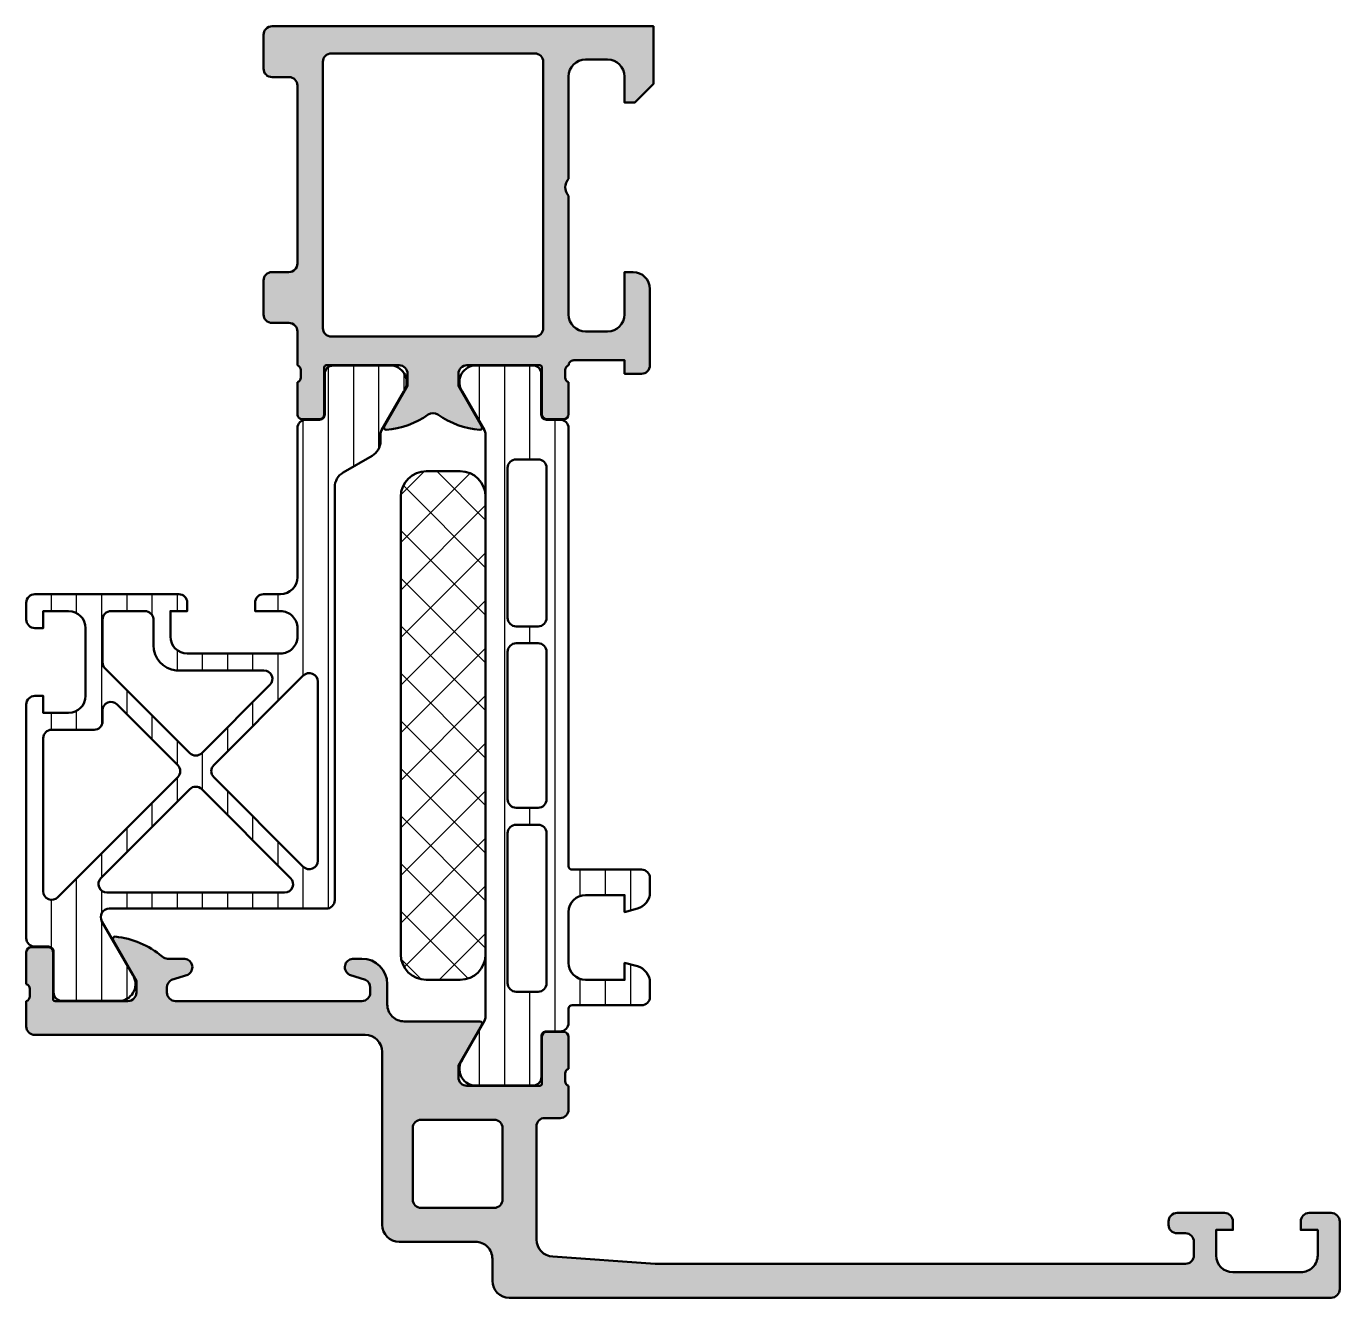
# Model space of a CAD drawing. Extents: x 0 to 77.5, y 0 to 75.
import ezdxf

# ---------------------------------------------------------------- set-up
doc = ezdxf.new("R2010")
doc.units = 0
for name, color, linetype, lineweight in [('0S-Alu contour', 7, 'Continuous', 50), ('0S-Alu hatch', 252, 'Continuous', 25), ('0S-Plastic contour', 254, 'Continuous', 50), ('0S-Plastic hatch', 253, 'Continuous', 25), ('0S-PT contour', 91, 'Continuous', 50), ('0S-PT hatch', 103, 'Continuous', 25)]:
    doc.layers.add(name, color=color, linetype=linetype, lineweight=lineweight)
pattern_1 = [(90, (0, 0), (-1.4859, 0), [])]

# ---------------------------------------------------------------- blocks, each defined once
blk = doc.blocks.new('357850__E5CF46FA_64D3_4D8E_99B9_EDADEB13CB63_')
at = {"layer": '0S-Alu hatch'}
h = blk.add_hatch(color=256, dxfattribs=at)
edge = h.paths.add_edge_path()
edge.add_arc((14.50009709500833, 72.50009462807773), 0.4999794727535738, 179.9976476060076, 270.0023523940237)
edge.add_line((14.50011762267604, 72.00011515574556), (15.50011762267615, 72.00011515574539))
edge.add_ellipse((15.50011762267609, 71.50011515574538), major_axis=(-0.5000000000000142, 0), ratio=1, start_angle=180, end_angle=269.9999999999925, ccw=False)
edge.add_line((16.0001176226761, 71.50011515574538), (16.00011762267604, 61.00013041453434))
edge.add_ellipse((15.50011762267607, 61.00013041453431), major_axis=(-0.4999999999999681, 0), ratio=1, start_angle=90.00000000000279, end_angle=180, ccw=False)
edge.add_line((15.5001176226761, 60.50013041453434), (14.50011762267604, 60.50013041453434))
edge.add_arc((14.50012329365205, 60.00012474355838), 0.5000056710081116, 90.00064983861157, 179.9993501627087)
edge.add_line((14.0001176226761, 60.00013041453266), (14.0001176226761, 58.00013041453434))
edge.add_arc((14.50009202995738, 58.00010482181568), 0.4999744079363068, 179.9970671402619, 270.0029328596478)
edge.add_line((14.50011762267604, 57.50013041453439), (15.50001081115255, 57.50013041453439))
edge.add_ellipse((15.5000108111526, 57.00013041453439), major_axis=(-0.5000000000000071, 0), ratio=1, start_angle=180, end_angle=270.0000000000059, ccw=False)
edge.add_line((16.0000108111526, 57.0001304145344), (16.0000108111526, 55.00008463816732))
edge.add_ellipse((15.92117436460961, 54.73256404617426), major_axis=(-0.2788950563273654, 0), ratio=1, start_angle=178.8354106259057, end_angle=253.58012358051468, ccw=False)
edge.add_line((16.20001181115259, 54.7268956381759), (16.20001181115276, 54.27330163817567))
edge.add_ellipse((15.92114371550971, 54.26764097869879), major_axis=(-0.2789255417370278, 0), ratio=1, start_angle=106.4245945553275, end_angle=181.162870072849, ccw=False)
edge.add_line((16.00001081115272, 54.00009763817593), (16.00001081115266, 52.12008663816715))
edge.add_arc((16.3000108111529, 52.12008663816726), 0.3000000000002387, 180, 270.0000000000108)
edge.add_line((16.30001081115296, 51.82008663816702), (17.27998513019542, 51.82008663816692))
edge.add_arc((17.27998513019548, 52.12008663816698), 0.3000000000000682, 269.9999999999891, 360)
edge.add_line((17.57998513019555, 52.12008663816698), (17.57998513019549, 54.88008463816732))
edge.add_ellipse((17.69997332940568, 54.88008463816736), major_axis=(-0.1199881992101908, 0), ratio=1, start_angle=270.0000000000305, end_angle=360, ccw=False)
edge.add_line((17.69997332940562, 55.00007283737756), (22.00017102843799, 55.00022196726877))
edge.add_ellipse((22.00018391001407, 54.50023484884496), major_axis=(-0.4999871185897497, 0), ratio=1, start_angle=179.9985238421549, end_angle=270.0014761579158, ccw=False)
edge.add_line((22.50017102843788, 54.5002219672695), (22.50017102843793, 53.80022501902664))
edge.add_line((22.50017102843793, 53.80022501902664), (21.11192639953157, 51.39569926219087))
edge.add_arc((21.23889111259358, 51.3390177715072), 0.1390425465425665, 155.9423438028326, 266.6072913620254)
edge.add_arc((20.86766634106388, 56.08701181087885), 4.900256231523888, 274.2481912958145, 305.4525215832868)
edge.add_ellipse((23.99996689569433, 51.68798230409269), major_axis=(-0.5000000000000826, 0), ratio=1, start_angle=234.5438501156899, end_angle=305.4525215833125, ccw=False)
edge.add_arc((27.13254601610552, 56.08681344662167), 4.900256231524402, 234.543850115654, 265.7518087041792)
edge.add_arc((26.76133387771826, 51.33881226433624), 0.1390346690613365, 273.3876858798635, 384.0554427869639)
edge.add_line((26.88829358703157, 51.39548563914377), (25.50004895812538, 53.80001139597988))
edge.add_line((25.50004895812538, 53.80001139597988), (25.50004895812532, 54.50000834422207))
edge.add_ellipse((26.0000284304576, 54.50002887188961), major_axis=(-0.4999794727536803, 0), ratio=1, start_angle=-90.00235239401741, end_angle=0.0023523939923961734, ccw=False)
edge.add_line((26.00004895812527, 55.0000083442219), (30.30004681242679, 55.00000834422213))
edge.add_ellipse((30.30004681242679, 54.88001103515654), major_axis=(-0.1199973090655817, 0), ratio=1, start_angle=180, end_angle=270, ccw=False)
edge.add_line((30.42004412149237, 54.88001103515654), (30.42004412149237, 52.12001303515677))
edge.add_arc((30.72004412149246, 52.12001303515657), 0.3000000000000966, 180, 269.999999999962)
edge.add_line((30.72004412149226, 51.82001303515647), (31.70001844053508, 51.82001303515625))
edge.add_arc((31.70001844053499, 52.12001303515646), 0.3000000000002103, 270.0000000000163, 360)
edge.add_line((32.0000184405352, 52.12001303515646), (32.00001844053509, 54.00002403516487))
edge.add_ellipse((32.07888553617835, 54.26756737568792), major_axis=(-0.2789255417372863, 0), ratio=1, start_angle=-1.162870072889973, end_angle=73.57540544463347, ccw=False)
edge.add_line((31.80001744053505, 54.273228035165), (31.80001744053504, 54.72682203516495))
edge.add_ellipse((32.07884463489697, 54.73249023474942), major_axis=(-0.2788848020281335, 0), ratio=1, start_angle=-73.58012358054339, end_angle=1.1645893740555948, ccw=False)
edge.add_ellipse((32.30001880130445, 55.0000036816555), major_axis=(-0.3000077143362215, 0), ratio=1, start_angle=-90.00051393002292, end_angle=0.0005139306048249637, ccw=False)
edge.add_line((32.30002149230495, 55.30001139597965), (35.30003675109413, 55.30001139597977))
edge.add_line((35.30003675109413, 55.30001139597977), (35.30003675109413, 54.50000834422183))
edge.add_line((35.30003675109413, 54.50000834422183), (36.30003675109418, 54.50000834422195))
edge.add_arc((36.3000470712046, 54.99999802411136), 0.4999896799959168, 269.9988173780483, 360.0011826222799)
edge.add_line((36.80003675109401, 55.00000834422196), (36.80003675109413, 59.50000834422212))
edge.add_arc((35.80001692794642, 59.49998852107424), 1.000019823344184, 0.0011357606123724, 89.99886423981405)
edge.add_line((35.80003675109413, 60.50000834422196), (35.30003675109407, 60.50000834422189))
edge.add_line((35.30003675109407, 60.50000834422189), (35.30003675109407, 58.00000834422178))
edge.add_ellipse((34.29999136524045, 58.00005373007551), major_axis=(-1.000045386883508, 0), ratio=1, start_angle=90.00260029982701, end_angle=179.9973997002186, ccw=False)
edge.add_line((34.30003675109379, 57.0000083442219), (33.00001844054737, 57.00000834422212))
edge.add_ellipse((33.0000709413155, 58.00006084499037), major_axis=(-1.000052502146341, 0), ratio=1, start_angle=0.00300791447108395, end_angle=89.99699208548532, ccw=False)
edge.add_line((32.00001844054725, 58.00000834422299), (32.0000184405472, 65.0000083442219))
edge.add_ellipse((32.52514019450712, 65.5000083442219), major_axis=(-0.725088171522571, 0), ratio=1, start_angle=-43.596183881364425, end_angle=43.59618388136448, ccw=False)
edge.add_line((32.0000184405472, 66.0000083442219), (32.0000184405472, 72.03409647898769))
edge.add_ellipse((33.00007094131543, 72.03404397821934), major_axis=(-1.000052502146327, 0), ratio=1, start_angle=270.00300791452696, end_angle=359.99699208552886, ccw=False)
edge.add_line((33.00001844054708, 73.03409647898758), (34.30003675109396, 73.03409647898752))
edge.add_ellipse((34.29999136524042, 72.03405109313393), major_axis=(-1.000045386883487, 0), ratio=1, start_angle=180.0026002997815, end_angle=269.99739970016117, ccw=False)
edge.add_line((35.30003675109401, 72.03409647898648), (35.30003675109413, 70.50000834422184))
edge.add_line((35.30003675109413, 70.50000834422184), (35.90004285460975, 70.5000083442219))
edge.add_line((35.90004285460975, 70.5000083442219), (37.0000184405472, 71.60001444773752))
edge.add_line((37.0000184405472, 71.60001444773752), (37.0000184405472, 75.00000834422184))
edge.add_line((37.0000184405472, 75.00000834422184), (14.50001081115277, 75.0000083442219))
edge.add_arc((14.49987844236369, 74.50024752453436), 0.4997608372174193, 89.98482439503555, 180.0151756049599)
edge.add_line((14.00011762267616, 74.50011515574532), (14.00011762267616, 72.50011515574516))
edge = h.paths.add_edge_path()
edge.add_ellipse((18.00000318175816, 72.90000224070624), major_axis=(-0.5000000000000293, 0), ratio=1, start_angle=269.99999999999676, end_angle=360, ccw=False)
edge.add_line((18.00000318175819, 73.40000224070627), (30.00002606994172, 73.40000224070627))
edge.add_ellipse((30.00003639005223, 72.90001256081678), major_axis=(-0.4999896799960021, 0), ratio=1, start_angle=179.9988173777202, end_angle=270.00118262196145, ccw=False)
edge.add_line((30.50002606994173, 72.90000224070627), (30.50002606994173, 57.20002055125229))
edge.add_ellipse((30.00001025548372, 57.20003636571115), major_axis=(-0.5000158147080991, 0), ratio=1, start_angle=90.00181214608818, end_angle=179.9981878534187, ccw=False)
edge.add_line((30.00002606994178, 56.70002055125315), (18.00000318175802, 56.70002055125315))
edge.add_ellipse((18.00000318175799, 57.20002055125312), major_axis=(-0.4999999999999716, 0), ratio=1, start_angle=0, end_angle=90.00000000000318, ccw=False)
edge.add_line((17.50000318175802, 57.20002055125309), (17.50000318175813, 72.90000224070624))
at = {"layer": '0S-Alu contour', "color": 7}
for points in [[(14.00011762267616, 74.50011515574532), (14.00011762267616, 72.50011515574516)], [(35.30003675109401, 72.03409647898648), (35.30003675109413, 70.50000834422184), (35.90004285460975, 70.5000083442219), (37.0000184405472, 71.60001444773752), (37.0000184405472, 75.00000834422184), (14.50001081115277, 75.0000083442219)], [(17.50000318175802, 57.20002055125309), (17.50000318175813, 72.90000224070624)], [(18.00000318175819, 73.40000224070627), (30.00002606994172, 73.40000224070627)], [(30.50002606994173, 72.90000224070627), (30.50002606994173, 57.20002055125229)], [(33.00001844054708, 73.03409647898758), (34.30003675109396, 73.03409647898752)], [(14.50011762267604, 72.00011515574556), (15.50011762267615, 72.00011515574539)], [(16.0001176226761, 71.50011515574538), (16.00011762267604, 61.00013041453434)], [(32.0000184405472, 66.0000083442219), (32.0000184405472, 72.03409647898769)], [(32.00001844054725, 58.00000834422299), (32.0000184405472, 65.0000083442219)], [(15.5001176226761, 60.50013041453434), (14.50011762267604, 60.50013041453434)], [(35.80003675109413, 60.50000834422196), (35.30003675109407, 60.50000834422189), (35.30003675109407, 58.00000834422178)], [(14.0001176226761, 60.00013041453266), (14.0001176226761, 58.00013041453434)], [(36.80003675109401, 55.00000834422196), (36.80003675109413, 59.50000834422212)], [(14.50011762267604, 57.50013041453439), (15.50001081115255, 57.50013041453439)], [(16.0000108111526, 57.0001304145344), (16.0000108111526, 55.00008463816732)], [(30.00002606994178, 56.70002055125315), (18.00000318175802, 56.70002055125315)], [(34.30003675109379, 57.0000083442219), (33.00001844054737, 57.00000834422212)], [(32.30002149230495, 55.30001139597965), (35.30003675109413, 55.30001139597977), (35.30003675109413, 54.50000834422183), (36.30003675109418, 54.50000834422195)], [(16.20001181115259, 54.7268956381759), (16.20001181115276, 54.27330163817567)], [(17.57998513019555, 52.12008663816698), (17.57998513019549, 54.88008463816732)], [(17.69997332940562, 55.00007283737756), (22.00017102843799, 55.00022196726877)], [(22.50017102843788, 54.5002219672695), (22.50017102843793, 53.80022501902664), (21.11192639953157, 51.39569926219087)], [(26.88829358703157, 51.39548563914377), (25.50004895812538, 53.80001139597988), (25.50004895812532, 54.50000834422207)], [(26.00004895812527, 55.0000083442219), (30.30004681242679, 55.00000834422213)], [(30.42004412149237, 54.88001103515654), (30.42004412149237, 52.12001303515677)], [(31.80001744053505, 54.273228035165), (31.80001744053504, 54.72682203516495)], [(16.00001081115272, 54.00009763817593), (16.00001081115266, 52.12008663816715)], [(32.0000184405352, 52.12001303515646), (32.00001844053509, 54.00002403516487)], [(16.30001081115296, 51.82008663816702), (17.27998513019542, 51.82008663816692)], [(30.72004412149226, 51.82001303515647), (31.70001844053508, 51.82001303515625)]]:
    blk.add_lwpolyline(points, dxfattribs=at)
for centre, radius, start, end in [((14.49987844236369, 74.50024752453436), 0.4997608372174193, 89.98482439503555, 180.0151756049599), ((14.50009709500833, 72.50009462807773), 0.4999794727535738, 179.9976476060076, 270.0023523940237), ((14.50012329365205, 60.00012474355838), 0.5000056710081116, 90.00064983861157, 179.9993501627087), ((35.80001692794642, 59.49998852107424), 1.000019823344184, 0.0011357606123724, 89.99886423981405), ((14.50009202995738, 58.00010482181568), 0.4999744079363068, 179.9970671402619, 270.0029328596478), ((36.3000470712046, 54.99999802411136), 0.4999896799959168, 269.9988173780483, 0.0011826222798784), ((16.3000108111529, 52.12008663816726), 0.3000000000002387, 180, 270.0000000000108), ((17.27998513019548, 52.12008663816698), 0.3000000000000682, 269.9999999999891, 0), ((20.86766634106388, 56.08701181087885), 4.900256231523888, 274.2481912958145, 305.4525215832868), ((27.13254601610552, 56.08681344662167), 4.900256231524402, 234.543850115654, 265.7518087041792), ((30.72004412149246, 52.12001303515657), 0.3000000000000966, 180, 269.999999999962), ((31.70001844053499, 52.12001303515646), 0.3000000000002103, 270.0000000000163, 0), ((21.23889111259358, 51.3390177715072), 0.1390425465425665, 155.9423438028326, 266.6072913620254), ((26.76133387771826, 51.33881226433624), 0.1390346690613365, 273.3876858798635, 24.05544278696391)]:
    blk.add_arc(centre, radius, start, end, dxfattribs=at)
at = {"layer": '0S-Alu contour', "color": 7, "extrusion": (0, 0, -1)}
for centre, radius, start, end in [((-18.00000318175816, 72.90000224070624), 0.5000000000000293, 0, 90.00000000000325), ((-30.00003639005223, 72.90001256081678), 0.4999896799960021, 89.99881737803852, 180.0011826222798), ((-33.00007094131543, 72.03404397821934), 1.000052502146327, 0.0030079144711719, 89.99699208547307), ((-34.29999136524042, 72.03405109313393), 1.000045386883487, 90.00260029983882, 179.9973997002185), ((-15.50011762267609, 71.50011515574538), 0.5000000000000142, 90.00000000000753, 180), ((-32.52514019450712, 65.5000083442219), 0.725088171522571, 316.4038161186355, 43.59618388136445), ((-15.50011762267607, 61.00013041453431), 0.4999999999999681, 180, 269.9999999999972), ((-15.5000108111526, 57.00013041453439), 0.5000000000000071, 89.9999999999941, 180), ((-33.0000709413155, 58.00006084499037), 1.000052502146341, 270.0030079145147, 359.9969920855289), ((-34.29999136524045, 58.00005373007551), 1.000045386883508, 180.0026002997815, 269.997399700173), ((-18.00000318175799, 57.20002055125312), 0.4999999999999716, 269.9999999999968, 0), ((-30.00001025548372, 57.20003636571115), 0.5000158147080991, 180.0018121465814, 269.9981878539118), ((-32.30001880130445, 55.0000036816555), 0.3000077143362215, 359.9994860693952, 90.00051393002292), ((-15.92117436460961, 54.73256404617426), 0.2788950563273654, 106.4198764194853, 181.1645893740944), ((-15.92114371550971, 54.26764097869879), 0.2789255417370278, 178.837129927151, 253.5754054446725), ((-17.69997332940568, 54.88008463816736), 0.1199881992101908, 0, 89.99999999996946), ((-22.00018391001407, 54.50023484884496), 0.4999871185897497, 89.99852384208418, 180.0014761578452), ((-26.0000284304576, 54.50002887188961), 0.4999794727536803, 359.9976476060076, 90.00235239401754), ((-30.30004681242679, 54.88001103515654), 0.1199973090655817, 90, 180), ((-32.07884463489697, 54.73249023474942), 0.2788848020281335, 358.8354106259444, 73.5801235805434), ((-32.07888553617835, 54.26756737568792), 0.2789255417372863, 286.4245945553665, 1.162870072889985), ((-23.99996689569433, 51.68798230409269), 0.5000000000000826, 54.5474784166875, 125.4561498843101)]:
    blk.add_arc(centre, radius, start, end, dxfattribs=at)
blk = doc.blocks.new('284027__BB172C2E_8382_4AA9_BB2D_5EEA9ACC7AD2___FD226369_0325_46CA_8CEA_5CCD779A9EFC_')
at = {"layer": '0S-Plastic hatch'}
h = blk.add_hatch(dxfattribs=at)
h.set_pattern_fill('ANSI31', color=256, scale=0.4680000000000001, angle=45, style=0)
h.set_pattern_definition(pattern_1)
edge = h.paths.add_edge_path()
edge.add_line((27.1000071318498, 50.92834196124972), (27.10109344428088, 16.57407320565032))
edge.add_ellipse((26.60109344456302, 16.57405561803197), major_axis=(-0.500000000027182, 0), ratio=1, start_angle=150.0020786997504, end_angle=180.0020153926869, ccw=False)
edge.add_line((27.0341152162325, 16.32407132795077), (25.71572821844382, 14.04036672669662))
edge.add_arc((26.55700044910258, 13.49976227260214), 0.999996070924477, 147.2750591980454, 261.8204672459879)
edge.add_line((26.41472565218838, 12.50993904392572), (29.89126714799423, 12.51006569138982))
edge.add_arc((29.89125167737448, 13.01006166859603), 0.4999959774455613, 270.0017728166999, 360.0023777790716)
edge.add_line((30.39124765438947, 13.01008241846593), (30.39082877417668, 15.41008078780444))
edge.add_ellipse((30.69082877397988, 15.41009165403876), major_axis=(-0.2999999999999863, 0), ratio=1, start_angle=-89.99792470211582, end_angle=0.002075297898500139, ccw=False)
edge.add_line((30.69081790774557, 15.71009165384196), (31.50114924056047, 15.71012028026017))
edge.add_arc((31.50113380917618, 16.21011760111999), 0.4999973210979571, 270.0017683158581, 360.0023822800018)
edge.add_line((32.00113112984195, 16.21013839032347), (32.00245167483189, 17.0512106354506))
edge.add_ellipse((32.20245167483186, 17.05121063545062), major_axis=(-0.1999999999999673, 0), ratio=1, start_angle=269.99999999999386, end_angle=360, ccw=False)
edge.add_line((32.20245167483188, 17.25121063545059), (36.30245167482024, 17.25121063545059))
edge.add_arc((36.30245167482025, 17.75121063545057), 0.4999999999999964, 269.9999999999992, 360)
edge.add_line((36.80245167482024, 17.75121063545057), (36.80245167481979, 18.58195985880864))
edge.add_arc((35.80245167482033, 18.58195985880861), 0.9999999999994608, 0, 74.99999999891914)
edge.add_line((36.06127071994093, 19.54788568509228), (35.30245167482036, 19.75121063545053))
edge.add_line((35.30245167482036, 19.75121063545053), (35.30245167482024, 18.75121063545059))
edge.add_line((35.30245167482024, 18.75121063545059), (33.00245167483189, 18.75121063545059))
edge.add_ellipse((33.00416092055311, 19.75533711965223), major_axis=(-1.004127938958018, 0), ratio=1, start_angle=0.23408772131568867, end_angle=89.90246998467933, ccw=False)
edge.add_line((32.00004136210521, 19.75123466447643), (32.00004136210521, 22.75111301862013))
edge.add_ellipse((33.00416070867294, 22.74708466277295), major_axis=(-1.004127427074096, 0), ratio=1, start_angle=270.0975179750866, end_angle=359.7701403215128, ccw=False)
edge.add_line((33.00245167483183, 23.75121063545058), (35.30245167482025, 23.75121063545059))
edge.add_line((35.30245167482025, 23.75121063545059), (35.30245167482024, 22.75121063545059))
edge.add_line((35.30245167482024, 22.75121063545059), (36.06127071994091, 22.95453558577877))
edge.add_arc((35.80245167482015, 23.92046141206297), 1.000000000000034, 285.0000000010814, 360)
edge.add_line((36.80245167482019, 23.92046141206297), (36.80245167482019, 24.75121063545065))
edge.add_arc((36.30245167482025, 24.75121063545065), 0.4999999999999503, 0, 90.00000000000081)
edge.add_line((36.30245167482024, 25.2512106354506), (32.20245167483196, 25.25121063545059))
edge.add_ellipse((32.2041802277272, 25.45538373129383), major_axis=(-0.2041804127758678, 0), ratio=1, start_angle=1.1558689438140846, end_angle=89.51493893428852, ccw=False)
edge.add_line((32.00004136210518, 25.4512649324545), (32.0000184405472, 51.29263174200668))
edge.add_arc((31.50002111968738, 51.2926163106224), 0.4999973210979562, 0.0017683158931002, 90.00238227991451)
edge.add_line((31.50000033048466, 51.79261363128816), (30.68966899766973, 51.79258500486996))
edge.add_ellipse((30.68965813143547, 52.09258500467319), major_axis=(-0.3000000000000183, 0), ratio=1, start_angle=0.002075297898500139, end_angle=90.00207529787662, ccw=False)
edge.add_line((30.38965813163224, 52.0925741384388), (30.38990315221304, 54.49257253182434))
edge.add_arc((29.88990717500679, 54.49255706120457), 0.4999959774456003, 0.0017728167248697, 90.00237777907206)
edge.add_line((29.88988642513689, 54.99255303821961), (26.41334492933106, 54.99242639075551))
edge.add_arc((26.5556914302128, 54.00261347128483), 0.9999960709244676, 98.18368334978393, 212.7290913977285)
edge.add_line((25.71445836399258, 53.46194807553428), (27.03301079344899, 51.1783389862849))
edge.add_ellipse((26.60000713219708, 50.92832332809055), major_axis=(-0.4999999999999191, 0), ratio=1, start_angle=180.0021352027152, end_angle=210.002071897234, ccw=False)
edge = h.paths.add_edge_path()
edge.add_line((30.70056974197352, 48.95119828657616), (30.70056974197353, 40.10120439009191))
edge.add_ellipse((30.20056973981623, 40.10120439196934), major_axis=(-0.5000000021572895, 0), ratio=1, start_angle=89.99810091050188, end_angle=180, ccw=False)
edge.add_line((30.2005531671339, 39.60120439008671), (28.90055906082115, 39.6012043900867))
edge.add_ellipse((28.9005554214644, 40.10120075072995), major_axis=(-0.4999963606564967, 0), ratio=1, start_angle=-0.000417042864683026, end_angle=90.00041704259922, ccw=False)
edge.add_line((28.40055906082115, 40.10120439008901), (28.40055906082117, 48.95119828657102))
edge.add_ellipse((28.90055542146455, 48.95120192592764), major_axis=(-0.4999963606566246, 0), ratio=1, start_angle=-90.00041704258331, end_angle=0.00041704286462618256, ccw=False)
edge.add_line((28.90055906082116, 49.45119828657102), (30.20055316708907, 49.45119828657102))
edge.add_ellipse((30.20056973988591, 48.95119828475806), major_axis=(-0.5000000020876216, 0), ratio=1, start_angle=180, end_angle=270.0018991026203, ccw=False)
edge = h.paths.add_edge_path()
edge.add_line((30.70056974196315, 38.10120439079037), (30.70056974196314, 29.40119828727468))
edge.add_ellipse((30.20056974196315, 29.40119828726947), major_axis=(-0.4999999999999849, 0), ratio=1, start_angle=89.9999999999983, end_angle=180, ccw=False)
edge.add_line((30.20056974196314, 28.90119828726948), (28.90055906081078, 28.90119828726948))
edge.add_ellipse((28.90055906081077, 29.40119828726948), major_axis=(-0.4999999999999858, 0), ratio=1, start_angle=0, end_angle=90.0000000000008, ccw=False)
edge.add_line((28.40055906081079, 29.40119828726948), (28.40055906081079, 38.10120439079036))
edge.add_ellipse((28.9005590608108, 38.10120439078515), major_axis=(-0.5000000000000107, 0), ratio=1, start_angle=270.0000000011916, end_angle=360, ccw=False)
edge.add_line((28.9005590608004, 38.60120439078516), (30.20056974195273, 38.60120439078516))
edge.add_ellipse((30.20056974196315, 38.10120439078516), major_axis=(-0.5000000000000142, 0), ratio=1, start_angle=180, end_angle=270.00000000119365, ccw=False)
edge = h.paths.add_edge_path()
edge.add_line((28.40055906081079, 18.55121964957941), (28.40055906081079, 27.40119828726948))
edge.add_ellipse((28.90055542145412, 27.40120192662614), major_axis=(-0.4999963606565784, 0), ratio=1, start_angle=-90.00041704259019, end_angle=0.00041704286462618256, ccw=False)
edge.add_line((28.90055906081079, 27.90119828726948), (30.20055316707871, 27.90119828726948))
edge.add_ellipse((30.20056973987553, 27.40119828545652), major_axis=(-0.5000000020876145, 0), ratio=1, start_angle=180, end_angle=270.001899102617, ccw=False)
edge.add_line((30.70056974196313, 27.40119828727462), (30.70056974196313, 18.55118913199611))
edge.add_ellipse((30.20058500075219, 18.55118913199611), major_axis=(-0.4999847412109473, 0), ratio=1, start_angle=90.00000000000159, end_angle=180, ccw=False)
edge.add_line((30.2005850007522, 18.05120439078516), (28.90057431959986, 18.05120439078516))
edge.add_ellipse((28.90057431959987, 18.55121964957423), major_axis=(-0.5000152587890696, 0), ratio=1, start_angle=0, end_angle=89.9999999999979, ccw=False)
at = {"layer": '0S-Alu contour', "color": 7}
for points in [[(28.40055906082115, 40.10120439008901), (28.40055906082117, 48.95119828657102)], [(28.90055906082116, 49.45119828657102), (30.20055316708907, 49.45119828657102)], [(30.70056974197352, 48.95119828657616), (30.70056974197353, 40.10120439009191)], [(30.2005531671339, 39.60120439008671), (28.90055906082115, 39.6012043900867)], [(28.40055906081079, 29.40119828726948), (28.40055906081079, 38.10120439079036)], [(28.9005590608004, 38.60120439078516), (30.20056974195273, 38.60120439078516)], [(30.70056974196315, 38.10120439079037), (30.70056974196314, 29.40119828727468)], [(30.20056974196314, 28.90119828726948), (28.90055906081078, 28.90119828726948)], [(28.90055906081079, 27.90119828726948), (30.20055316707871, 27.90119828726948)], [(28.40055906081079, 18.55121964957941), (28.40055906081079, 27.40119828726948)], [(30.70056974196313, 27.40119828727462), (30.70056974196313, 18.55118913199611)], [(30.2005850007522, 18.05120439078516), (28.90057431959986, 18.05120439078516)]]:
    blk.add_lwpolyline(points, dxfattribs=at)
at = {"layer": '0S-Alu contour', "color": 7, "extrusion": (0, 0, -1)}
for centre, radius, start, end in [((-28.90055542146455, 48.95120192592764), 0.4999963606566246, 359.9995829571354, 90.00041704258331), ((-30.20056973988591, 48.95119828475806), 0.5000000020876216, 89.99810089737969, 180), ((-28.9005554214644, 40.10120075072995), 0.4999963606564967, 269.9995829574008, 0.0004170428646345), ((-30.20056973981623, 40.10120439196934), 0.5000000021572895, 180, 270.0018990894981), ((-28.9005590608108, 38.10120439078515), 0.5000000000000107, 0, 89.9999999988084), ((-30.20056974196315, 38.10120439078516), 0.5000000000000142, 89.99999999880635, 180), ((-28.90055906081077, 29.40119828726948), 0.4999999999999858, 269.9999999999992, 0), ((-30.20056974196315, 29.40119828726947), 0.4999999999999849, 180, 270.0000000000017), ((-28.90055542145412, 27.40120192662614), 0.4999963606565784, 359.9995829571354, 90.00041704259021), ((-30.20056973987553, 27.40119828545652), 0.5000000020876145, 89.99810089738295, 180), ((-28.90057431959987, 18.55121964957423), 0.5000152587890696, 270.0000000000021, 0), ((-30.20058500075219, 18.55118913199611), 0.4999847412109473, 180, 269.9999999999984)]:
    blk.add_arc(centre, radius, start, end, dxfattribs=at)
at = {"layer": '0S-Plastic contour', "color": 7}
for points in [[(29.88988642513689, 54.99255303821961), (26.41334492933106, 54.99242639075551)], [(30.38965813163224, 52.0925741384388), (30.38990315221304, 54.49257253182434)], [(25.71445836399258, 53.46194807553428), (27.03301079344899, 51.1783389862849)], [(31.50000033048466, 51.79261363128816), (30.68966899766973, 51.79258500486996)], [(32.00004136210518, 25.4512649324545), (32.0000184405472, 51.29263174200668)], [(27.1000071318498, 50.92834196124972), (27.10109344428088, 16.57407320565032)], [(36.30245167482024, 25.2512106354506), (32.20245167483196, 25.25121063545059)], [(36.80245167482019, 23.92046141206297), (36.80245167482019, 24.75121063545065)], [(33.00245167483183, 23.75121063545058), (35.30245167482025, 23.75121063545059), (35.30245167482024, 22.75121063545059), (36.06127071994091, 22.95453558577877)], [(32.00004136210521, 19.75123466447643), (32.00004136210521, 22.75111301862013)], [(36.06127071994093, 19.54788568509228), (35.30245167482036, 19.75121063545053), (35.30245167482024, 18.75121063545059), (33.00245167483189, 18.75121063545059)], [(36.80245167482024, 17.75121063545057), (36.80245167481979, 18.58195985880864)], [(32.00113112984195, 16.21013839032347), (32.00245167483189, 17.0512106354506)], [(32.20245167483188, 17.25121063545059), (36.30245167482024, 17.25121063545059)], [(27.0341152162325, 16.32407132795077), (25.71572821844382, 14.04036672669662)], [(30.69081790774557, 15.71009165384196), (31.50114924056047, 15.71012028026017)], [(30.39124765438947, 13.01008241846593), (30.39082877417668, 15.41008078780444)], [(26.41472565218838, 12.50993904392572), (29.89126714799423, 12.51006569138982)]]:
    blk.add_lwpolyline(points, dxfattribs=at)
for centre, radius, start, end in [((26.5556914302128, 54.00261347128483), 0.9999960709244676, 98.18368334978393, 212.7290913977285), ((29.88990717500679, 54.49255706120457), 0.4999959774456003, 0.0017728167248697, 90.00237777907206), ((31.50002111968738, 51.2926163106224), 0.4999973210979562, 0.0017683158931002, 90.00238227991451), ((36.30245167482025, 24.75121063545065), 0.4999999999999503, 0, 90.00000000000081), ((35.80245167482015, 23.92046141206297), 1.000000000000034, 285.0000000010814, 0), ((35.80245167482033, 18.58195985880861), 0.9999999999994608, 0, 74.99999999891914), ((36.30245167482025, 17.75121063545057), 0.4999999999999964, 269.9999999999992, 0), ((31.50113380917618, 16.21011760111999), 0.4999973210979571, 270.0017683158581, 0.0023822800018465), ((26.55700044910258, 13.49976227260214), 0.999996070924477, 147.2750591980454, 261.8204672459879), ((29.89125167737448, 13.01006166859603), 0.4999959774455613, 270.0017728166999, 0.0023777790715539)]:
    blk.add_arc(centre, radius, start, end, dxfattribs=at)
at = {"layer": '0S-Plastic contour', "color": 7, "extrusion": (0, 0, -1)}
for centre, radius, start, end in [((-30.68965813143547, 52.09258500467319), 0.3000000000000183, 269.9979247021234, 359.9979247021015), ((-26.60000713219708, 50.92832332809055), 0.4999999999999191, 149.997928102766, 179.9978647972848), ((-32.2041802277272, 25.45538373129383), 0.2041804127758678, 270.4850610657115, 358.8441310561859), ((-33.00416070867294, 22.74708466277295), 1.004127427074096, 0.2298596784871673, 89.90248202491338), ((-33.00416092055311, 19.75533711965223), 1.004127938958018, 270.0975300153207, 359.7659122786843), ((-32.20245167483186, 17.05121063545062), 0.1999999999999673, 0, 90.00000000000612), ((-26.60109344456302, 16.57405561803197), 0.500000000027182, 179.9979846073131, 209.9979213002497), ((-30.69082877397988, 15.41009165403876), 0.2999999999999863, 359.9979247021015, 89.99792470211591)]:
    blk.add_arc(centre, radius, start, end, dxfattribs=at)
blk = doc.blocks.new('339980__36F56F3F_1398_421D_9109_D7FFA7C88784_')
at = {"layer": '0S-PT hatch'}
h = blk.add_hatch(dxfattribs=at)
h.set_pattern_fill('ANSI37', color=256, scale=0.625, angle=90, style=0)
h.set_pattern_definition([(135, (0, 0), (-1.403165018917055, -1.403165018917055), []), (225, (0, 0), (1.403165018917055, -1.403165018917055), [])])
edge = h.paths.add_edge_path()
edge.add_line((22.09928364726919, 47.25108494918651), (22.09928364726918, 20.25108494918651))
edge.add_arc((23.59928364726918, 20.25108494918651), 1.5, 180, 270)
edge.add_line((23.59928364726918, 18.7510849491865), (25.59928364726919, 18.75108494918651))
edge.add_arc((25.59928364726919, 20.25108494918651), 1.5, 270, 360)
edge.add_line((27.09928364726919, 20.25108494918651), (27.09928364726919, 47.25108494918651))
edge.add_arc((25.59928364726919, 47.25108494918651), 1.5, 0, 90)
edge.add_line((25.59928364726919, 48.75108494918651), (23.59928364726919, 48.75108494918651))
edge.add_arc((23.59928364726919, 47.25108494918651), 1.5, 90, 180)
at = {"layer": '0S-PT contour', "color": 7}
for points in [[(25.59928364726919, 48.75108494918651), (23.59928364726919, 48.75108494918651)], [(22.09928364726919, 47.25108494918651), (22.09928364726918, 20.25108494918651)], [(27.09928364726919, 20.25108494918651), (27.09928364726919, 47.25108494918651)], [(23.59928364726918, 18.7510849491865), (25.59928364726919, 18.75108494918651)]]:
    blk.add_lwpolyline(points, dxfattribs=at)
for centre, start, end in [((23.59928364726919, 47.25108494918651), 90, 180), ((25.59928364726919, 47.25108494918651), 0, 90), ((23.59928364726918, 20.25108494918651), 180, 270), ((25.59928364726919, 20.25108494918651), 270, 0)]:
    blk.add_arc(centre, 1.5, start, end, dxfattribs=at)
blk = doc.blocks.new('284027__2C538FB1_320F_4C0F_BAA1_F05FDA7EF109___DE6372C1_9679_45C3_8FDD_C0964ECC69E1_')
at = {"layer": '0S-Plastic hatch'}
h = blk.add_hatch(dxfattribs=at)
h.set_pattern_fill('ANSI31', color=256, scale=0.4680000000000001, angle=45, style=0)
h.set_pattern_definition(pattern_1)
edge = h.paths.add_edge_path()
edge.add_line((16.00001274363904, 51.28974813355035), (16.00002077700657, 42.49982570126235))
edge.add_ellipse((15.00006042735566, 42.49982570126224), major_axis=(-0.9999603496509089, 0), ratio=1, start_angle=90.00000000000671, end_angle=180, ccw=False)
edge.add_line((15.00006042735577, 41.49986535161133), (14.00011001841977, 41.49986535161133))
edge.add_arc((13.99998192361622, 40.9999934464158), 0.4998719216080165, 89.98531765561448, 180.0146823443921)
edge.add_line((13.50011001842068, 40.99986535161218), (13.5000795008421, 40.49986535161133))
edge.add_line((13.5000795008421, 40.49986535161133), (15.00004008209799, 40.49986535161133))
edge.add_ellipse((15.0000400820981, 39.49986535161185), major_axis=(-0.9999999999994884, 0), ratio=1, start_angle=179.9988343144165, end_angle=270.0000000000062, ccw=False)
edge.add_line((16.00004008189063, 39.49984500656037), (16.00002990977856, 38.99986535161076))
edge.add_ellipse((15.00002646719703, 38.99986879254034), major_axis=(-1.000003442587448, 0), ratio=1, start_angle=89.99670019989532, end_angle=179.9998028466754, ccw=False)
edge.add_line((14.99996887462231, 37.99986535161134), (9.50011001842023, 37.99986535161134))
edge.add_ellipse((9.500182074369379, 38.99992214778835), major_axis=(-1.000056798772895, 0), ratio=1, start_angle=0.0032539963814883777, end_angle=89.99587173270203, ccw=False)
edge.add_line((8.500125277209293, 38.99986535161191), (8.500140535999265, 40.49992638676667))
edge.add_line((8.500140535999265, 40.49992638676667), (9.500094759631168, 40.4998653516102))
edge.add_line((9.500094759631168, 40.4998653516102), (9.500094759632077, 40.99986535161133))
edge.add_arc((9.000182933100689, 40.99983145323267), 0.499911827680691, 0.0038851532407346, 89.99611484702041)
edge.add_line((9.00021683147753, 41.49974327976406), (0.5002185473752548, 41.49986535092239))
edge.add_arc((0.5000981383006434, 40.99985605939673), 0.500009306023735, 89.98620239308774, 180.2712408637736)
edge.add_line((9.4435168935e-05, 40.99748900111364), (-2.17912644871e-05, 39.999865338154))
edge.add_arc((0.4998736335531362, 39.99976076297116), 0.4998954357558798, 179.9880140600717, 270.0119859398729)
edge.add_line((0.4999782087355128, 39.49986533815354), (0.9999782087355129, 39.49986533815309))
edge.add_line((0.9999782087355129, 39.49986533815309), (0.9999782087359677, 40.49992637330979))
edge.add_line((0.9999782087359677, 40.49992637330979), (2.499978208735512, 40.49992637330979))
edge.add_ellipse((2.49992046875508, 39.49986863499077), major_axis=(-1.000057739985871, 0), ratio=1, start_angle=179.9998111152432, end_angle=269.9966919338179, ccw=False)
edge.add_line((3.499978208735514, 39.49986533813952), (3.499978208735512, 35.49986533815354))
edge.add_ellipse((2.499926791734356, 35.49997874909417), major_axis=(-1.000051423431846, 0), ratio=1, start_angle=90.0029458256783, end_angle=179.9935023658846, ccw=False)
edge.add_line((2.499978208735513, 34.49992732698411), (0.9999171735778986, 34.49992732698411))
edge.add_line((0.9999171735778986, 34.49992732698411), (0.9999782087355129, 35.49986533815309))
edge.add_line((0.9999782087355129, 35.49986533815309), (0.4999782087355129, 35.49986533815399))
edge.add_arc((0.4999800540974491, 34.99980779113841), 0.5000575470189891, 90.0002114385659, 179.9996792923423)
edge.add_line((-7.74929137063e-05, 34.9998105901628), (9.09449343567e-05, 21.20997101538614))
edge.add_arc((0.5000909449336746, 21.20997101538637), 0.4999999999993179, 180, 270.000000000026)
edge.add_line((0.5000909449339019, 20.70997101538706), (1.310391760688901, 20.70997101538615))
edge.add_ellipse((1.3103917606891, 20.40997101538662), major_axis=(-0.2999999999995282, 0), ratio=1, start_angle=180, end_angle=270.00000000003797, ccw=False)
edge.add_line((1.610391760688628, 20.40997101538662), (1.610059810291943, 18.00997263245051))
edge.add_arc((2.110055787731397, 18.00996999282588), 0.4999959774464217, 179.9996975182267, 270.0003024813039)
edge.add_line((2.1100584273575, 17.50997401538643), (5.586599925455914, 17.50997401538689))
edge.add_arc((5.444289276464374, 18.49979209010956), 0.9999960709243239, 278.1816080519118, 392.727016099856)
edge.add_line((6.285541925455448, 19.04042701538685), (4.461466708268574, 22.19981840143942))
edge.add_ellipse((4.894479424997987, 22.44981837573934), major_axis=(-0.4999999999993486, 0), ratio=1, start_angle=-89.9999999999618, end_angle=29.999996599436088, ccw=False)
edge.add_line((4.894479424997655, 22.94981837573868), (17.70007263438702, 22.94981837573823))
edge.add_arc((17.70029072220728, 23.4495955519385), 0.4997772237837692, 269.974997836104, 360.0250021639259)
edge.add_line((18.20006789840755, 23.4498136397589), (18.20005872974008, 47.8094060258063))
edge.add_ellipse((19.20005872967681, 47.80941722189035), major_axis=(-0.9999999999994093, 0), ratio=1, start_angle=-60.004953894517996, end_angle=0.0006414880432998871, ccw=False)
edge.add_line((18.70013360963531, 48.67548585332224), (20.39995347112364, 49.65668135846044))
edge.add_arc((19.90002835108185, 50.52274998989336), 1.000000000000442, 299.9950461054673, 359.9988249444108)
edge.add_line((20.90002835087199, 50.52272948130443), (20.90003661243719, 50.92556392056042))
edge.add_ellipse((21.40003661231753, 50.92555366626549), major_axis=(-0.4999999999854845, 0), ratio=1, start_angle=330.0000034005147, end_angle=359.9988249444108, ccw=False)
edge.add_line((20.96702389560034, 51.17555364055886), (22.2855407485593, 53.45929213354963))
edge.add_arc((21.44428809956761, 53.99992705882746), 0.99999607092513, 327.2729839001378, 441.8183919480591)
edge.add_line((21.58659874855977, 54.98974513355086), (18.11005725046044, 54.98974513355062))
edge.add_arc((18.11005461083498, 54.48974915611144), 0.4999959774461517, 89.99969751876934, 180.0003024805684)
edge.add_line((17.61005863339579, 54.48974651649176), (17.61039326270276, 52.08974813355007))
edge.add_ellipse((17.31039326270255, 52.08974813355055), major_axis=(-0.3000000000002103, 0), ratio=1, start_angle=89.9999999999186, end_angle=180, ccw=False)
edge.add_line((17.31039326270212, 51.78974813355035), (16.50001274364132, 51.78974813355115))
edge.add_arc((16.50001274364061, 51.28974813354957), 0.5000000000015632, 89.99999999991857, 180)
edge = h.paths.add_edge_path()
edge.add_line((14.37594168269635, 36.14625091240487), (10.3546849772336, 32.1249942112961))
edge.add_ellipse((10.00113158664027, 32.47854760188945), major_axis=(-0.5000000000000945, 0), ratio=1, start_angle=45.000000000001194, end_angle=134.9999999999989, ccw=False)
edge.add_line((9.647578196046936, 32.1249942112961), (4.646485853298429, 37.12608655839813))
edge.add_ellipse((5.000039243891933, 37.47963994899141), major_axis=(-0.5000000000001706, 0), ratio=1, start_angle=0, end_angle=44.99999999998221, ccw=False)
edge.add_line((4.500039243891762, 37.47963994899141), (4.500039243891762, 39.99990348512631))
edge.add_ellipse((5.00003934340868, 39.9999033862187), major_axis=(-0.5000000995169267, 0), ratio=1, start_angle=269.99717004571824, end_angle=359.99998867341264, ccw=False)
edge.add_line((5.000064039423534, 40.49990348512574), (7.002175152074244, 40.49980459681319))
edge.add_ellipse((7.002046431857312, 39.99969934297562), major_axis=(-0.5001052704029789, 0), ratio=1, start_angle=185.3060430081987, end_angle=269.98525285437665, ccw=False)
edge.add_line((7.500008726313638, 40.04594688112229), (7.500001096918651, 38.49162559206047))
edge.add_arc((8.999979148279763, 38.49156668856365), 1.499978052517669, 179.997750019223, 264.000500573082)
edge.add_line((8.8432017805124, 36.99980430299729), (14.02238829210302, 36.99980430299809))
edge.add_ellipse((14.0223882921031, 36.49980430299812), major_axis=(-0.4999999999999689, 0), ratio=1, start_angle=135.0000000000004, end_angle=270.0000000000094, ccw=False)
edge = h.paths.add_edge_path()
edge.add_line((17.20003945387071, 36.34318627898585), (17.20002112781532, 25.77965719764666))
edge.add_ellipse((16.70002112781611, 25.77965806506771), major_axis=(-0.4999999999999526, 0), ratio=1, start_angle=45.000000000002615, end_angle=179.9999006022656, ccw=False)
edge.add_line((16.34646773722289, 25.42610467447446), (11.06471235958071, 30.70786005740479))
edge.add_ellipse((11.41826575017399, 31.06141344799806), major_axis=(-0.5000000000000028, 0), ratio=1, start_angle=-45.000000000000114, end_angle=45.000000000000114, ccw=False)
edge.add_line((11.06471235958071, 31.41496683859134), (16.34648606327784, 36.69674053700021))
edge.add_ellipse((16.70003945387129, 36.34318714640687), major_axis=(-0.5000000000001804, 0), ratio=1, start_angle=179.9999006022656, end_angle=315.00000000000836, ccw=False)
edge = h.paths.add_edge_path()
edge.add_line((4.403036981061006, 24.75329145478293), (9.64757820572487, 29.99783267412295))
edge.add_ellipse((10.00113159631797, 29.64427928352984), major_axis=(-0.4999999999997617, 0), ratio=1, start_angle=225, end_angle=315, ccw=False)
edge.add_line((10.35468498691108, 29.99783267412295), (15.59922620092658, 24.75329145478372))
edge.add_ellipse((15.24567281033327, 24.39973806419049), major_axis=(-0.4999999999999947, 0), ratio=1, start_angle=89.9999999999975, end_angle=224.9999999999931, ccw=False)
edge.add_line((15.24567281033325, 23.8997380641905), (4.75659037165434, 23.89973806418959))
edge.add_ellipse((4.756590371654304, 24.39973806418963), major_axis=(-0.5000000000000342, 0), ratio=1, start_angle=-45, end_angle=90.00000000000409, ccw=False)
edge = h.paths.add_edge_path()
edge.add_ellipse((1.500034742982464, 32.99992732698321), major_axis=(-0.500000000000437, 0), ratio=1, start_angle=269.9999999999365, end_angle=359.99948640991016, ccw=False)
edge.add_line((1.500034742983018, 33.49992732698365), (4.000039243891762, 33.49992732698365))
edge.add_arc((4.000039243891748, 33.99992732698367), 0.5000000000000142, 270.0000000000017, 360)
edge.add_line((4.500039243891762, 33.99992732698365), (4.500039243891762, 34.64537163063211))
edge.add_ellipse((5.000039243891805, 34.64537163063211), major_axis=(-0.5000000000000436, 0), ratio=1, start_angle=225.0000000000023, end_angle=360, ccw=False)
edge.add_line((5.353592634485096, 34.99892502122543), (8.937550822407786, 31.41496683330286))
edge.add_ellipse((8.583997431814513, 31.06141344270958), major_axis=(-0.5000000000000016, 0), ratio=1, start_angle=134.9999999999997, end_angle=225.0000000000003, ccw=False)
edge.add_line((8.937550822407786, 30.7078600521163), (1.853486763061769, 23.62379599277051))
edge.add_ellipse((1.499933372468383, 23.97734938336385), major_axis=(-0.5000000000001281, 0), ratio=1, start_angle=-0.000643729476507815, end_angle=135.0000000000034, ccw=False)
edge.add_line((0.9999333724998108, 23.97735500096644), (1.000034743002114, 32.99993180890225))
at = {"layer": '0S-Alu contour', "color": 7}
for points in [[(5.000064039423534, 40.49990348512574), (7.002175152074244, 40.49980459681319)], [(4.500039243891762, 37.47963994899141), (4.500039243891762, 39.99990348512631)], [(7.500008726313638, 40.04594688112229), (7.500001096918651, 38.49162559206047)], [(9.647578196046936, 32.1249942112961), (4.646485853298429, 37.12608655839813)], [(8.8432017805124, 36.99980430299729), (14.02238829210302, 36.99980430299809)], [(11.06471235958071, 31.41496683859134), (16.34648606327784, 36.69674053700021)], [(14.37594168269635, 36.14625091240487), (10.3546849772336, 32.1249942112961)], [(17.20003945387071, 36.34318627898585), (17.20002112781532, 25.77965719764666)], [(5.353592634485096, 34.99892502122543), (8.937550822407786, 31.41496683330286)], [(4.500039243891762, 33.99992732698365), (4.500039243891762, 34.64537163063211)], [(1.500034742983018, 33.49992732698365), (4.000039243891762, 33.49992732698365)], [(0.9999333724998108, 23.97735500096644), (1.000034743002114, 32.99993180890225)], [(8.937550822407786, 30.7078600521163), (1.853486763061769, 23.62379599277051)], [(16.34646773722289, 25.42610467447446), (11.06471235958071, 30.70786005740479)], [(4.403036981061006, 24.75329145478293), (9.64757820572487, 29.99783267412295)], [(10.35468498691108, 29.99783267412295), (15.59922620092658, 24.75329145478372)], [(15.24567281033325, 23.8997380641905), (4.75659037165434, 23.89973806418959)]]:
    blk.add_lwpolyline(points, dxfattribs=at)
at = {"layer": '0S-Alu contour', "color": 7, "extrusion": (0, 0, -1)}
for centre, radius, start, end in [((-5.00003934340868, 39.9999033862187), 0.5000000995169267, 1.1326587362e-05, 90.0028299542818), ((-7.002046431857312, 39.99969934297562), 0.5001052704029789, 90.01474714562332, 174.6939569918013), ((-5.000039243891933, 37.47963994899141), 0.5000000000001706, 315.0000000000178, 0), ((-14.0223882921031, 36.49980430299812), 0.4999999999999689, 89.99999999999064, 224.9999999999996), ((-16.70003945387129, 36.34318714640687), 0.5000000000001804, 44.99999999999166, 180.0000993977344), ((-5.000039243891805, 34.64537163063211), 0.5000000000000436, 0, 134.9999999999977), ((-1.500034742982464, 32.99992732698321), 0.500000000000437, 0.0005135900898452, 90.0000000000635), ((-10.00113158664027, 32.47854760188945), 0.5000000000000945, 225.0000000000011, 314.9999999999988), ((-8.583997431814513, 31.06141344270958), 0.5000000000000016, 134.9999999999997, 225.0000000000003), ((-11.41826575017399, 31.06141344799806), 0.5000000000000028, 315, 45.00000000000014), ((-10.00113159631797, 29.64427928352984), 0.4999999999997617, 45, 135), ((-16.70002112781611, 25.77965806506771), 0.4999999999999526, 180.0000993977344, 314.9999999999974), ((-4.756590371654304, 24.39973806418963), 0.5000000000000342, 269.9999999999959, 45.00000000000001), ((-15.24567281033327, 24.39973806419049), 0.4999999999999947, 135.0000000000069, 270.0000000000025), ((-1.499933372468383, 23.97734938336385), 0.5000000000001281, 224.9999999999966, 0.0006437294765208)]:
    blk.add_arc(centre, radius, start, end, dxfattribs=at)
at = {"layer": '0S-Alu contour', "color": 7}
for centre, radius, start, end in [((8.999979148279763, 38.49156668856365), 1.499978052517669, 179.997750019223, 264.000500573082), ((4.000039243891748, 33.99992732698367), 0.5000000000000142, 270.0000000000017, 0)]:
    blk.add_arc(centre, radius, start, end, dxfattribs=at)
at = {"layer": '0S-Plastic contour', "color": 7}
for points in [[(17.61005863339579, 54.48974651649176), (17.61039326270276, 52.08974813355007)], [(21.58659874855977, 54.98974513355086), (18.11005725046044, 54.98974513355062)], [(20.96702389560034, 51.17555364055886), (22.2855407485593, 53.45929213354963)], [(16.00001274363904, 51.28974813355035), (16.00002077700657, 42.49982570126235)], [(17.31039326270212, 51.78974813355035), (16.50001274364132, 51.78974813355115)], [(20.90002835087199, 50.52272948130443), (20.90003661243719, 50.92556392056042)], [(18.70013360963531, 48.67548585332224), (20.39995347112364, 49.65668135846044)], [(18.20006789840755, 23.4498136397589), (18.20005872974008, 47.8094060258063)], [(9.00021683147753, 41.49974327976406), (0.5002185473752548, 41.49986535092239)], [(15.00006042735577, 41.49986535161133), (14.00011001841977, 41.49986535161133)], [(9.4435168935e-05, 40.99748900111364), (-2.17912644871e-05, 39.999865338154)], [(0.4999782087355128, 39.49986533815354), (0.9999782087355129, 39.49986533815309), (0.9999782087359677, 40.49992637330979), (2.499978208735512, 40.49992637330979)], [(8.500125277209293, 38.99986535161191), (8.500140535999265, 40.49992638676667), (9.500094759631168, 40.4998653516102), (9.500094759632077, 40.99986535161133)], [(13.50011001842068, 40.99986535161218), (13.5000795008421, 40.49986535161133), (15.00004008209799, 40.49986535161133)], [(3.499978208735514, 39.49986533813952), (3.499978208735512, 35.49986533815354)], [(16.00004008189063, 39.49984500656037), (16.00002990977856, 38.99986535161076)], [(14.99996887462231, 37.99986535161134), (9.50011001842023, 37.99986535161134)], [(-7.74929137063e-05, 34.9998105901628), (9.09449343567e-05, 21.20997101538614)], [(2.499978208735513, 34.49992732698411), (0.9999171735778986, 34.49992732698411), (0.9999782087355129, 35.49986533815309), (0.4999782087355129, 35.49986533815399)], [(4.894479424997655, 22.94981837573868), (17.70007263438702, 22.94981837573823)], [(6.285541925455448, 19.04042701538685), (4.461466708268574, 22.19981840143942)], [(0.5000909449339019, 20.70997101538706), (1.310391760688901, 20.70997101538615)], [(1.610391760688628, 20.40997101538662), (1.610059810291943, 18.00997263245051)], [(2.1100584273575, 17.50997401538643), (5.586599925455914, 17.50997401538689)]]:
    blk.add_lwpolyline(points, dxfattribs=at)
for centre, radius, start, end in [((18.11005461083498, 54.48974915611144), 0.4999959774461517, 89.99969751876934, 180.0003024805684), ((21.44428809956761, 53.99992705882746), 0.99999607092513, 327.2729839001378, 81.81839194805907), ((16.50001274364061, 51.28974813354957), 0.5000000000015632, 89.99999999991857, 180), ((19.90002835108185, 50.52274998989336), 1.000000000000442, 299.9950461054673, 359.9988249444108), ((0.5000981383006434, 40.99985605939673), 0.500009306023735, 89.98620239308774, 180.2712408637736), ((9.000182933100689, 40.99983145323267), 0.499911827680691, 0.0038851532407346, 89.99611484702041), ((13.99998192361622, 40.9999934464158), 0.4998719216080165, 89.98531765561448, 180.0146823443921), ((0.4998736335531362, 39.99976076297116), 0.4998954357558798, 179.9880140600717, 270.0119859398729), ((0.4999800540974491, 34.99980779113841), 0.5000575470189891, 90.0002114385659, 179.9996792923423), ((17.70029072220728, 23.4495955519385), 0.4997772237837692, 269.974997836104, 0.0250021639259261), ((0.5000909449336746, 21.20997101538637), 0.4999999999993179, 180, 270.000000000026), ((5.444289276464374, 18.49979209010956), 0.9999960709243239, 278.1816080519118, 32.72701609985598), ((2.110055787731397, 18.00996999282588), 0.4999959774464217, 179.9996975182267, 270.0003024813039)]:
    blk.add_arc(centre, radius, start, end, dxfattribs=at)
at = {"layer": '0S-Plastic contour', "color": 7, "extrusion": (0, 0, -1)}
for centre, radius, start, end in [((-17.31039326270255, 52.08974813355055), 0.3000000000002103, 180, 270.0000000000814), ((-21.40003661231753, 50.92555366626549), 0.4999999999854845, 0.0011750555892266, 29.99999659948529), ((-19.20005872967681, 47.80941722189035), 0.9999999999994093, 359.9993585119567, 60.00495389451812), ((-15.00006042735566, 42.49982570126224), 0.9999603496509089, 180, 269.9999999999933), ((-2.49992046875508, 39.49986863499077), 1.000057739985871, 90.00330806618213, 180.0001888847569), ((-15.0000400820981, 39.49986535161185), 0.9999999999994884, 89.9999999999938, 180.0011656855836), ((-9.500182074369379, 38.99992214778835), 1.000056798772895, 270.0041282672981, 359.9967460036185), ((-15.00002646719703, 38.99986879254034), 1.000003442587448, 180.0001971533246, 270.0032998001048), ((-2.499926791734356, 35.49997874909417), 1.000051423431846, 180.0064976341155, 269.9970541743217), ((-4.894479424997987, 22.44981837573934), 0.4999999999993486, 330.0000034005639, 89.99999999996193), ((-1.3103917606891, 20.40997101538662), 0.2999999999995282, 89.99999999996203, 180)]:
    blk.add_arc(centre, radius, start, end, dxfattribs=at)
blk = doc.blocks.new('338810__AC30FC97_90B2_44FB_A170_063BCC53FE03_')
at = {"layer": '0S-Alu hatch'}
h = blk.add_hatch(color=256, dxfattribs=at)
edge = h.paths.add_edge_path()
edge.add_line((-4.90378621976e-05, 17.50000834422194), (-0.0003656218524952, 15.99999430524082))
edge.add_arc((0.4996343670116091, 15.99988877823398), 0.5000000000000535, 179.9879074956894, 269.9999999999902)
edge.add_line((0.4996343670115237, 15.49988877823393), (20.00007786590353, 15.49988877823458))
edge.add_ellipse((20.00007786590319, 14.49988877823426), major_axis=(-1.000000000000316, 0), ratio=1, start_angle=180, end_angle=269.9999999999803, ccw=False)
edge.add_line((21.00007786590351, 14.49988877823425), (21.0004780440567, 4.299969110760628))
edge.add_arc((22.00047804328706, 4.300008344221993), 0.9999999999999865, 180.0022479117542, 270.0000000000057)
edge.add_line((22.00047804328716, 3.300008344222006), (26.50001844054739, 3.300008344222007))
edge.add_ellipse((26.50001844054746, 2.300008344222045), major_axis=(-0.9999999999999618, 0), ratio=1, start_angle=180, end_angle=270.00000000000387, ccw=False)
edge.add_line((27.50001844054742, 2.30000834422205), (27.50001844054742, 1.000008344221825))
edge.add_arc((28.50001844054744, 1.000008344221839), 1.000000000000014, 180, 269.9999999999943)
edge.add_line((28.50001844054734, 8.3442218255e-06), (77.00001844054756, 8.3442218397e-06))
edge.add_arc((76.99995095303015, 0.5000758317389113), 0.5000674920710291, 270.0077324560997, 359.992267543883)
edge.add_line((77.50001844054722, 0.5000083442213475), (77.50001844054734, 4.500008344222052))
edge.add_arc((76.99995095303015, 4.499940856704867), 0.5000674920711357, 0.0077324561169704, 89.99226754386127)
edge.add_line((77.0000184405479, 5.000008344222052), (75.69996961242276, 5.000008344221683))
edge.add_arc((75.70000651121181, 4.499971445432294), 0.5000369001508095, 90.00422797774101, 179.9957720222162)
edge.add_line((75.19996961242242, 4.500008344221715), (75.19996961242242, 4.000008344221711))
edge.add_line((75.19996961242242, 4.000008344221711), (76.19996961242262, 4.000008344221939))
edge.add_line((76.19996961242262, 4.000008344221939), (76.19996961242231, 2.500008344222038))
edge.add_ellipse((75.20000658611596, 2.499971370528304), major_axis=(-0.999963026989899, 0), ratio=1, start_angle=89.9978814850723, end_angle=180.0021185150526, ccw=False)
edge.add_line((75.19996961242231, 1.500008344221953), (71.19996961242313, 1.500008344221711))
edge.add_ellipse((71.20004648213178, 2.500085213931218), major_axis=(-1.000076872663756, 0), ratio=1, start_angle=0.004403971451608868, end_angle=89.99559602866259, ccw=False)
edge.add_line((70.19996961242227, 2.500008344220571), (70.19996961242242, 4.000008344221839))
edge.add_line((70.19996961242242, 4.000008344221839), (71.19996961242242, 4.000008344221711))
edge.add_line((71.19996961242242, 4.000008344221711), (71.19996961242254, 4.500008344222052))
edge.add_arc((70.7000270872253, 4.500065819024356), 0.4999425285009738, 359.9934131156214, 450.0065868844096)
edge.add_line((70.69996961242231, 5.000008344221598), (67.89998181945347, 5.00000834422137))
edge.add_arc((67.89998181945339, 4.500008344221868), 0.4999999999994956, 89.99999999999022, 180)
edge.add_line((67.3999818194539, 4.500008344221868), (67.39998181945401, 4.300008344221652))
edge.add_arc((67.8999818194539, 4.300008344221652), 0.4999999999998864, 180, 270.000000000013)
edge.add_line((67.89998181945401, 3.800008344221765), (68.39998181945379, 3.80000834422178))
edge.add_ellipse((68.39994672028834, 3.299973245056503), major_axis=(-0.5000351003971414, 0), ratio=1, start_angle=180.0040217857437, end_angle=269.9959782142405, ccw=False)
edge.add_line((68.89998181945361, 3.300008344221798), (68.89998181945276, 2.500005292465004))
edge.add_ellipse((68.39996525599352, 2.500021855923303), major_axis=(-0.5000165637335796, 0), ratio=1, start_angle=90.0018979698176, end_angle=179.9981020306515, ccw=False)
edge.add_line((68.39998181945342, 2.000005292464066), (37.09998792296756, 2.000005292464066))
edge.add_line((37.09998792296756, 2.000005292464066), (31.06153030232113, 2.432401924509989))
edge.add_ellipse((31.09998636246534, 3.431621609376882), major_axis=(-0.9999594227703983, 0), ratio=1, start_angle=0, end_angle=87.79599713641238, ccw=False)
edge.add_line((30.10002693969494, 3.43162160937689), (30.10002693969494, 10.10007381992233))
edge.add_ellipse((30.60002693969489, 10.10007381992216), major_axis=(-0.4999999999999432, 0), ratio=1, start_angle=269.99999999998045, end_angle=360, ccw=False)
edge.add_line((30.60002693969506, 10.6000738199221), (31.49995096213738, 10.60007381992233))
edge.add_arc((31.49995096213731, 11.10007381992236), 0.5000000000000356, 270.0000000000073, 360)
edge.add_line((31.99995096213735, 11.10007381992236), (31.9999509621378, 12.50000834422182))
edge.add_ellipse((32.07878740868078, 12.76752893621478), major_axis=(-0.278895056327263, 0), ratio=1, start_angle=-1.1645893740923157, end_angle=73.58012358051121, ccw=False)
edge.add_line((31.79994996213791, 12.77319734421313), (31.79994996213785, 13.2267913442132))
edge.add_ellipse((32.07881805778099, 13.23245200369022), major_axis=(-0.2789255417371214, 0), ratio=1, start_angle=-73.5754054446524, end_angle=1.1628700728796844, ccw=False)
edge.add_line((31.99995096213786, 13.49999534421315), (31.99995096213786, 15.38000634422163))
edge.add_arc((31.69995096213782, 15.38000634422165), 0.3000000000000398, 0, 89.99999999999459)
edge.add_line((31.69995096213785, 15.68000634422169), (30.71997664309512, 15.68000634422169))
edge.add_arc((30.71997664309513, 15.38000634422165), 0.3000000000000469, 90.00000000000136, 180)
edge.add_line((30.41997664309509, 15.38000634422165), (30.41997664309509, 12.62000834422164))
edge.add_ellipse((30.29997664309509, 12.62000834422165), major_axis=(-0.1199999999999974, 0), ratio=1, start_angle=89.9999999999967, end_angle=180, ccw=False)
edge.add_line((30.29997664309508, 12.50000834422165), (25.9999509621376, 12.50000834422182))
edge.add_ellipse((25.99995096213751, 13.00000834422173), major_axis=(-0.4999999999999059, 0), ratio=1, start_angle=0, end_angle=90.00000000001103, ccw=False)
edge.add_line((25.4999509621376, 13.00000834422173), (25.4999509621376, 13.70000834422173))
edge.add_line((25.4999509621376, 13.70000834422173), (26.88144641976029, 16.09282866724965))
edge.add_arc((26.76183117748959, 16.16188855957356), 0.1381197846482171, 330.0000000000933, 450.0000000001032)
edge.add_line((26.76183117748934, 16.30000834422178), (22.30027402526429, 16.30000834422166))
edge.add_ellipse((22.30027402526419, 17.30000834422183), major_axis=(-1.000000000000163, 0), ratio=1, start_angle=0, end_angle=90.00000000000529, ccw=False)
edge.add_line((21.30027402526403, 17.30000834422183), (21.30027402526414, 18.50007283737706))
edge.add_arc((19.80027402526416, 18.50007283737722), 1.499999999999985, 0, 89.99999999999403)
edge.add_line((19.80027402526431, 20.0000728373772), (19.2541619647171, 20.00007283737688))
edge.add_arc((19.30249260599685, 19.50077871423454), 0.5016278224849418, 95.52888794901027, 243.33866331596)
edge.add_line((19.07740415221764, 19.05248677780665), (20.02314389831091, 18.74764668991623))
edge.add_ellipse((19.80028719867609, 18.30007354707216), major_axis=(-0.4999868265939088, 0), ratio=1, start_angle=180.0002683879249, end_angle=243.5302574767534, ccw=False)
edge.add_line((20.30027402526451, 18.30007588913693), (20.30027402526383, 18.00007283737717))
edge.add_ellipse((19.80029455293138, 18.00005230970921), major_axis=(-0.4999794727538544, 0), ratio=1, start_angle=89.9976476060512, end_angle=180.0023523939924, ccw=False)
edge.add_line((19.80027402526431, 17.50007283737676), (8.800274025263732, 17.50007283737719))
edge.add_ellipse((8.800253497596076, 18.00005230970918), major_axis=(-0.4999794727533962, 0), ratio=1, start_angle=-0.0023523939923961734, end_angle=90.0023523940169, ccw=False)
edge.add_line((8.30027402526408, 18.00007283737662), (8.300274025264088, 18.30007588913506))
edge.add_ellipse((8.80026085185193, 18.30007354707237), major_axis=(-0.4999868265933288, 0), ratio=1, start_angle=296.46974252326964, end_angle=359.9997316120751, ccw=False)
edge.add_line((8.577404152217197, 18.74764668991584), (9.523143898310934, 19.05248677780699))
edge.add_arc((9.298055444531315, 19.50077871423451), 0.5016278224847933, 296.661336684101, 444.471112051068)
edge.add_line((9.346386085810366, 20.00007283737676), (8.340191034399794, 20.00007283737662))
edge.add_ellipse((8.340191034399204, 20.50007283738121), major_axis=(-0.5000000000045901, 0), ratio=1, start_angle=49.41090510725229, end_angle=90.00000000006759, ccw=False)
edge.add_arc((4.761727720963065, 16.32339948237964), 4.999999999994355, 49.41090510716566, 84.37742244918954)
edge.add_arc((5.238070746786135, 21.16188855957329), 0.1381197846483888, 84.3774224492321, 209.9999999999607)
edge.add_line((5.118455504515347, 21.09282866724918), (6.499950962137816, 18.70000834422123))
edge.add_line((6.499950962137816, 18.70000834422123), (6.499950962137688, 18.0000083442217))
edge.add_ellipse((5.999950962137702, 18.00000834422169), major_axis=(-0.4999999999999858, 0), ratio=1, start_angle=90.00000000001472, end_angle=180, ccw=False)
edge.add_line((5.99995096213783, 17.5000083442217), (1.699925281180611, 17.50000834422171))
edge.add_ellipse((1.699925281180612, 17.62000834422166), major_axis=(-0.1199999999999477, 0), ratio=1, start_angle=0, end_angle=89.99999999999937, ccw=False)
edge.add_line((1.579925281180663, 17.62000834422166), (1.579925281180663, 20.38000634422164))
edge.add_arc((1.279925281180624, 20.38000634422163), 0.3000000000000398, 0, 90.00000000000273)
edge.add_line((1.279925281180609, 20.68000634422167), (0.2999509621378564, 20.68000634422167))
edge.add_arc((0.2999509621378706, 20.38000634422166), 0.3000000000000043, 90.00000000000273, 180)
edge.add_line((-4.90378621336e-05, 20.38000634422166), (-4.90378621265e-05, 18.49999534421312))
edge.add_ellipse((-0.0789161335053046, 18.23245200369016), major_axis=(-0.2789255417371674, 0), ratio=1, start_angle=178.837129927112, end_angle=253.57540544464422, ccw=False)
edge.add_line((0.1999519621378827, 18.2267913442131), (0.1999519621378596, 17.77319734421314))
edge.add_ellipse((-0.0788854844050101, 17.76752893621494), major_axis=(-0.2788950563272534, 0), ratio=1, start_angle=106.41987641945369, end_angle=181.1645893740644, ccw=False)
edge = h.paths.add_edge_path()
edge.add_ellipse((23.29982797546216, 10.00025823466312), major_axis=(-0.4997501720351572, 0), ratio=1, start_angle=-90.02864965138929, end_angle=0.02864965139411879, ccw=False)
edge.add_line((23.30007786590323, 10.50000834422182), (27.60007786590376, 10.50000834422182))
edge.add_ellipse((27.60007786590353, 10.00000834422171), major_axis=(-0.5000000000001137, 0), ratio=1, start_angle=180, end_angle=269.99999999997397, ccw=False)
edge.add_line((28.10007786590364, 10.00000834422148), (28.10007786590375, 5.800008344222007))
edge.add_ellipse((27.60007786590364, 5.800008344222007), major_axis=(-0.5000000000001137, 0), ratio=1, start_angle=89.99999999998698, end_angle=180, ccw=False)
edge.add_line((27.60007786590353, 5.300008344221893), (23.30007786590346, 5.300008344221552))
edge.add_ellipse((23.30007786590375, 5.800008344221609), major_axis=(-0.500000000000057, 0), ratio=1, start_angle=0, end_angle=89.99999999996737, ccw=False)
edge.add_line((22.80007786590369, 5.80000834422178), (22.80007786590346, 10.00000834422201))
at = {"layer": '0S-Alu contour', "color": 7}
for points in [[(5.118455504515347, 21.09282866724918), (6.499950962137816, 18.70000834422123), (6.499950962137688, 18.0000083442217)], [(-4.90378621336e-05, 20.38000634422166), (-4.90378621265e-05, 18.49999534421312)], [(1.279925281180609, 20.68000634422167), (0.2999509621378564, 20.68000634422167)], [(1.579925281180663, 17.62000834422166), (1.579925281180663, 20.38000634422164)], [(9.346386085810366, 20.00007283737676), (8.340191034399794, 20.00007283737662)], [(19.80027402526431, 20.0000728373772), (19.2541619647171, 20.00007283737688)], [(8.577404152217197, 18.74764668991584), (9.523143898310934, 19.05248677780699)], [(19.07740415221764, 19.05248677780665), (20.02314389831091, 18.74764668991623)], [(0.1999519621378827, 18.2267913442131), (0.1999519621378596, 17.77319734421314)], [(8.30027402526408, 18.00007283737662), (8.300274025264088, 18.30007588913506)], [(20.30027402526451, 18.30007588913693), (20.30027402526383, 18.00007283737717)], [(21.30027402526403, 17.30000834422183), (21.30027402526414, 18.50007283737706)], [(-4.90378621976e-05, 17.50000834422194), (-0.0003656218524952, 15.99999430524082)], [(5.99995096213783, 17.5000083442217), (1.699925281180611, 17.50000834422171)], [(19.80027402526431, 17.50007283737676), (8.800274025263732, 17.50007283737719)], [(26.76183117748934, 16.30000834422178), (22.30027402526429, 16.30000834422166)], [(25.4999509621376, 13.00000834422173), (25.4999509621376, 13.70000834422173), (26.88144641976029, 16.09282866724965)], [(31.69995096213785, 15.68000634422169), (30.71997664309512, 15.68000634422169)], [(0.4996343670115237, 15.49988877823393), (20.00007786590353, 15.49988877823458)], [(30.41997664309509, 15.38000634422165), (30.41997664309509, 12.62000834422164)], [(31.99995096213786, 13.49999534421315), (31.99995096213786, 15.38000634422163)], [(21.00007786590351, 14.49988877823425), (21.0004780440567, 4.299969110760628)], [(31.79994996213791, 12.77319734421313), (31.79994996213785, 13.2267913442132)], [(30.29997664309508, 12.50000834422165), (25.9999509621376, 12.50000834422182)], [(31.99995096213735, 11.10007381992236), (31.9999509621378, 12.50000834422182)], [(23.30007786590323, 10.50000834422182), (27.60007786590376, 10.50000834422182)], [(30.10002693969494, 3.43162160937689), (30.10002693969494, 10.10007381992233)], [(30.60002693969506, 10.6000738199221), (31.49995096213738, 10.60007381992233)], [(22.80007786590369, 5.80000834422178), (22.80007786590346, 10.00000834422201)], [(28.10007786590364, 10.00000834422148), (28.10007786590375, 5.800008344222007)], [(27.60007786590353, 5.300008344221893), (23.30007786590346, 5.300008344221552)], [(70.69996961242231, 5.000008344221598), (67.89998181945347, 5.00000834422137)], [(77.0000184405479, 5.000008344222052), (75.69996961242276, 5.000008344221683)], [(67.3999818194539, 4.500008344221868), (67.39998181945401, 4.300008344221652)], [(70.19996961242227, 2.500008344220571), (70.19996961242242, 4.000008344221839), (71.19996961242242, 4.000008344221711), (71.19996961242254, 4.500008344222052)], [(75.19996961242242, 4.500008344221715), (75.19996961242242, 4.000008344221711), (76.19996961242262, 4.000008344221939), (76.19996961242231, 2.500008344222038)], [(77.50001844054722, 0.5000083442213475), (77.50001844054734, 4.500008344222052)], [(22.00047804328716, 3.300008344222006), (26.50001844054739, 3.300008344222007)], [(67.89998181945401, 3.800008344221765), (68.39998181945379, 3.80000834422178)], [(68.89998181945361, 3.300008344221798), (68.89998181945276, 2.500005292465004)], [(68.39998181945342, 2.000005292464066), (37.09998792296756, 2.000005292464066), (31.06153030232113, 2.432401924509989)], [(27.50001844054742, 2.30000834422205), (27.50001844054742, 1.000008344221825)], [(75.19996961242231, 1.500008344221953), (71.19996961242313, 1.500008344221711)], [(28.50001844054734, 8.3442218255e-06), (77.00001844054756, 8.3442218397e-06)]]:
    blk.add_lwpolyline(points, dxfattribs=at)
for centre, radius, start, end in [((5.238070746786135, 21.16188855957329), 0.1381197846483888, 84.3774224492321, 209.9999999999607), ((4.761727720963065, 16.32339948237964), 4.999999999994355, 49.41090510716566, 84.37742244918954), ((0.2999509621378706, 20.38000634422166), 0.3000000000000043, 90.00000000000273, 180), ((1.279925281180624, 20.38000634422163), 0.3000000000000398, 0, 90.00000000000273), ((9.298055444531315, 19.50077871423451), 0.5016278224847933, 296.661336684101, 84.47111205106798), ((19.30249260599685, 19.50077871423454), 0.5016278224849418, 95.52888794901027, 243.33866331596), ((19.80027402526416, 18.50007283737722), 1.499999999999985, 0, 89.99999999999403), ((26.76183117748959, 16.16188855957356), 0.1381197846482171, 330.0000000000933, 90.00000000010316), ((0.4996343670116091, 15.99988877823398), 0.5000000000000535, 179.9879074956894, 269.9999999999902), ((30.71997664309513, 15.38000634422165), 0.3000000000000469, 90.00000000000136, 180), ((31.69995096213782, 15.38000634422165), 0.3000000000000398, 0, 89.99999999999459), ((31.49995096213731, 11.10007381992236), 0.5000000000000356, 270.0000000000073, 0), ((67.89998181945339, 4.500008344221868), 0.4999999999994956, 89.99999999999022, 180), ((70.7000270872253, 4.500065819024356), 0.4999425285009738, 359.9934131156214, 90.00658688440966), ((75.70000651121181, 4.499971445432294), 0.5000369001508095, 90.00422797774101, 179.9957720222162), ((76.99995095303015, 4.499940856704867), 0.5000674920711357, 0.0077324561169704, 89.99226754386127), ((22.00047804328706, 4.300008344221993), 0.9999999999999865, 180.0022479117542, 270.0000000000057), ((67.8999818194539, 4.300008344221652), 0.4999999999998864, 180, 270.000000000013), ((28.50001844054744, 1.000008344221839), 1.000000000000014, 180, 269.9999999999943), ((76.99995095303015, 0.5000758317389113), 0.5000674920710291, 270.0077324560997, 359.992267543883)]:
    blk.add_arc(centre, radius, start, end, dxfattribs=at)
at = {"layer": '0S-Alu contour', "color": 7, "extrusion": (0, 0, -1)}
for centre, radius, start, end in [((-8.340191034399204, 20.50007283738121), 0.5000000000045901, 269.9999999999324, 310.5890948927477), ((-8.80026085185193, 18.30007354707237), 0.4999868265933288, 0.0002683879249072, 63.53025747673034), ((-19.80028719867609, 18.30007354707216), 0.4999868265939088, 116.4697425232466, 179.9997316120751), ((0.0789161335053046, 18.23245200369016), 0.2789255417371674, 106.4245945553558, 181.162870072888), ((-5.999950962137702, 18.00000834422169), 0.4999999999999858, 180, 269.9999999999853), ((-8.800253497596076, 18.00005230970918), 0.4999794727533962, 269.9976476059831, 0.0023523939924092), ((-19.80029455293138, 18.00005230970921), 0.4999794727538544, 179.9976476060076, 270.0023523939488), ((0.0788854844050101, 17.76752893621494), 0.2788950563272534, 178.8354106259356, 253.5801235805463), ((-1.699925281180612, 17.62000834422166), 0.1199999999999477, 270.0000000000006, 0), ((-22.30027402526419, 17.30000834422183), 1.000000000000163, 269.9999999999947, 0), ((-20.00007786590319, 14.49988877823426), 1.000000000000316, 90.00000000001972, 180), ((-32.07881805778099, 13.23245200369022), 0.2789255417371214, 358.8371299271203, 73.5754054446525), ((-25.99995096213751, 13.00000834422173), 0.4999999999999059, 269.999999999989, 0), ((-30.29997664309509, 12.62000834422165), 0.1199999999999974, 180, 270.0000000000033), ((-32.07878740868078, 12.76752893621478), 0.278895056327263, 286.4198764194888, 1.164589374092229), ((-23.29982797546216, 10.00025823466312), 0.4997501720351572, 359.9713503486059, 90.02864965138924), ((-27.60007786590353, 10.00000834422171), 0.5000000000001137, 90.00000000002605, 180), ((-30.60002693969489, 10.10007381992216), 0.4999999999999432, 0, 90.00000000001953), ((-23.30007786590375, 5.800008344221609), 0.500000000000057, 270.0000000000326, 0), ((-27.60007786590364, 5.800008344222007), 0.5000000000001137, 180, 270.000000000013), ((-26.50001844054746, 2.300008344222045), 0.9999999999999618, 89.99999999999613, 180), ((-31.09998636246534, 3.431621609376882), 0.9999594227703983, 272.2040028635876, 0), ((-68.39994672028834, 3.299973245056503), 0.5000351003971414, 90.00402178575953, 179.9959782142563), ((-68.39996525599352, 2.500021855923303), 0.5000165637335796, 180.0018979693485, 269.9981020301824), ((-71.20004648213178, 2.500085213931218), 1.000076872663756, 270.0044039713374, 359.9955960285484), ((-75.20000658611596, 2.499971370528304), 0.999963026989899, 179.9978814849474, 270.0021185149277)]:
    blk.add_arc(centre, radius, start, end, dxfattribs=at)
blk = doc.blocks.new('339980__3EAD5A0F_032B_48C4_AA9C_31BCA7509026_')
at = {"layer": '0S-Alu contour', "color": 7}
for name in ['357850__E5CF46FA_64D3_4D8E_99B9_EDADEB13CB63_', '338810__AC30FC97_90B2_44FB_A170_063BCC53FE03_']:
    blk.add_blockref(name, (0, 0), dxfattribs=at)
at = {"layer": '0S-Plastic contour', "color": 7}
for name in ['284027__2C538FB1_320F_4C0F_BAA1_F05FDA7EF109___DE6372C1_9679_45C3_8FDD_C0964ECC69E1_', '284027__BB172C2E_8382_4AA9_BB2D_5EEA9ACC7AD2___FD226369_0325_46CA_8CEA_5CCD779A9EFC_']:
    blk.add_blockref(name, (0, 0), dxfattribs=at)
at = {"layer": '0S-PT contour', "color": 7}
blk.add_blockref('339980__36F56F3F_1398_421D_9109_D7FFA7C88784_', (0, 0), dxfattribs=at)

msp = doc.modelspace()

# ---------------------------------------------------------------- block references
at = {"layer": '0S-Alu contour', "color": 7}
msp.add_blockref('339980__3EAD5A0F_032B_48C4_AA9C_31BCA7509026_', (0, 0), dxfattribs=at)

doc.saveas('drawing.dxf')
